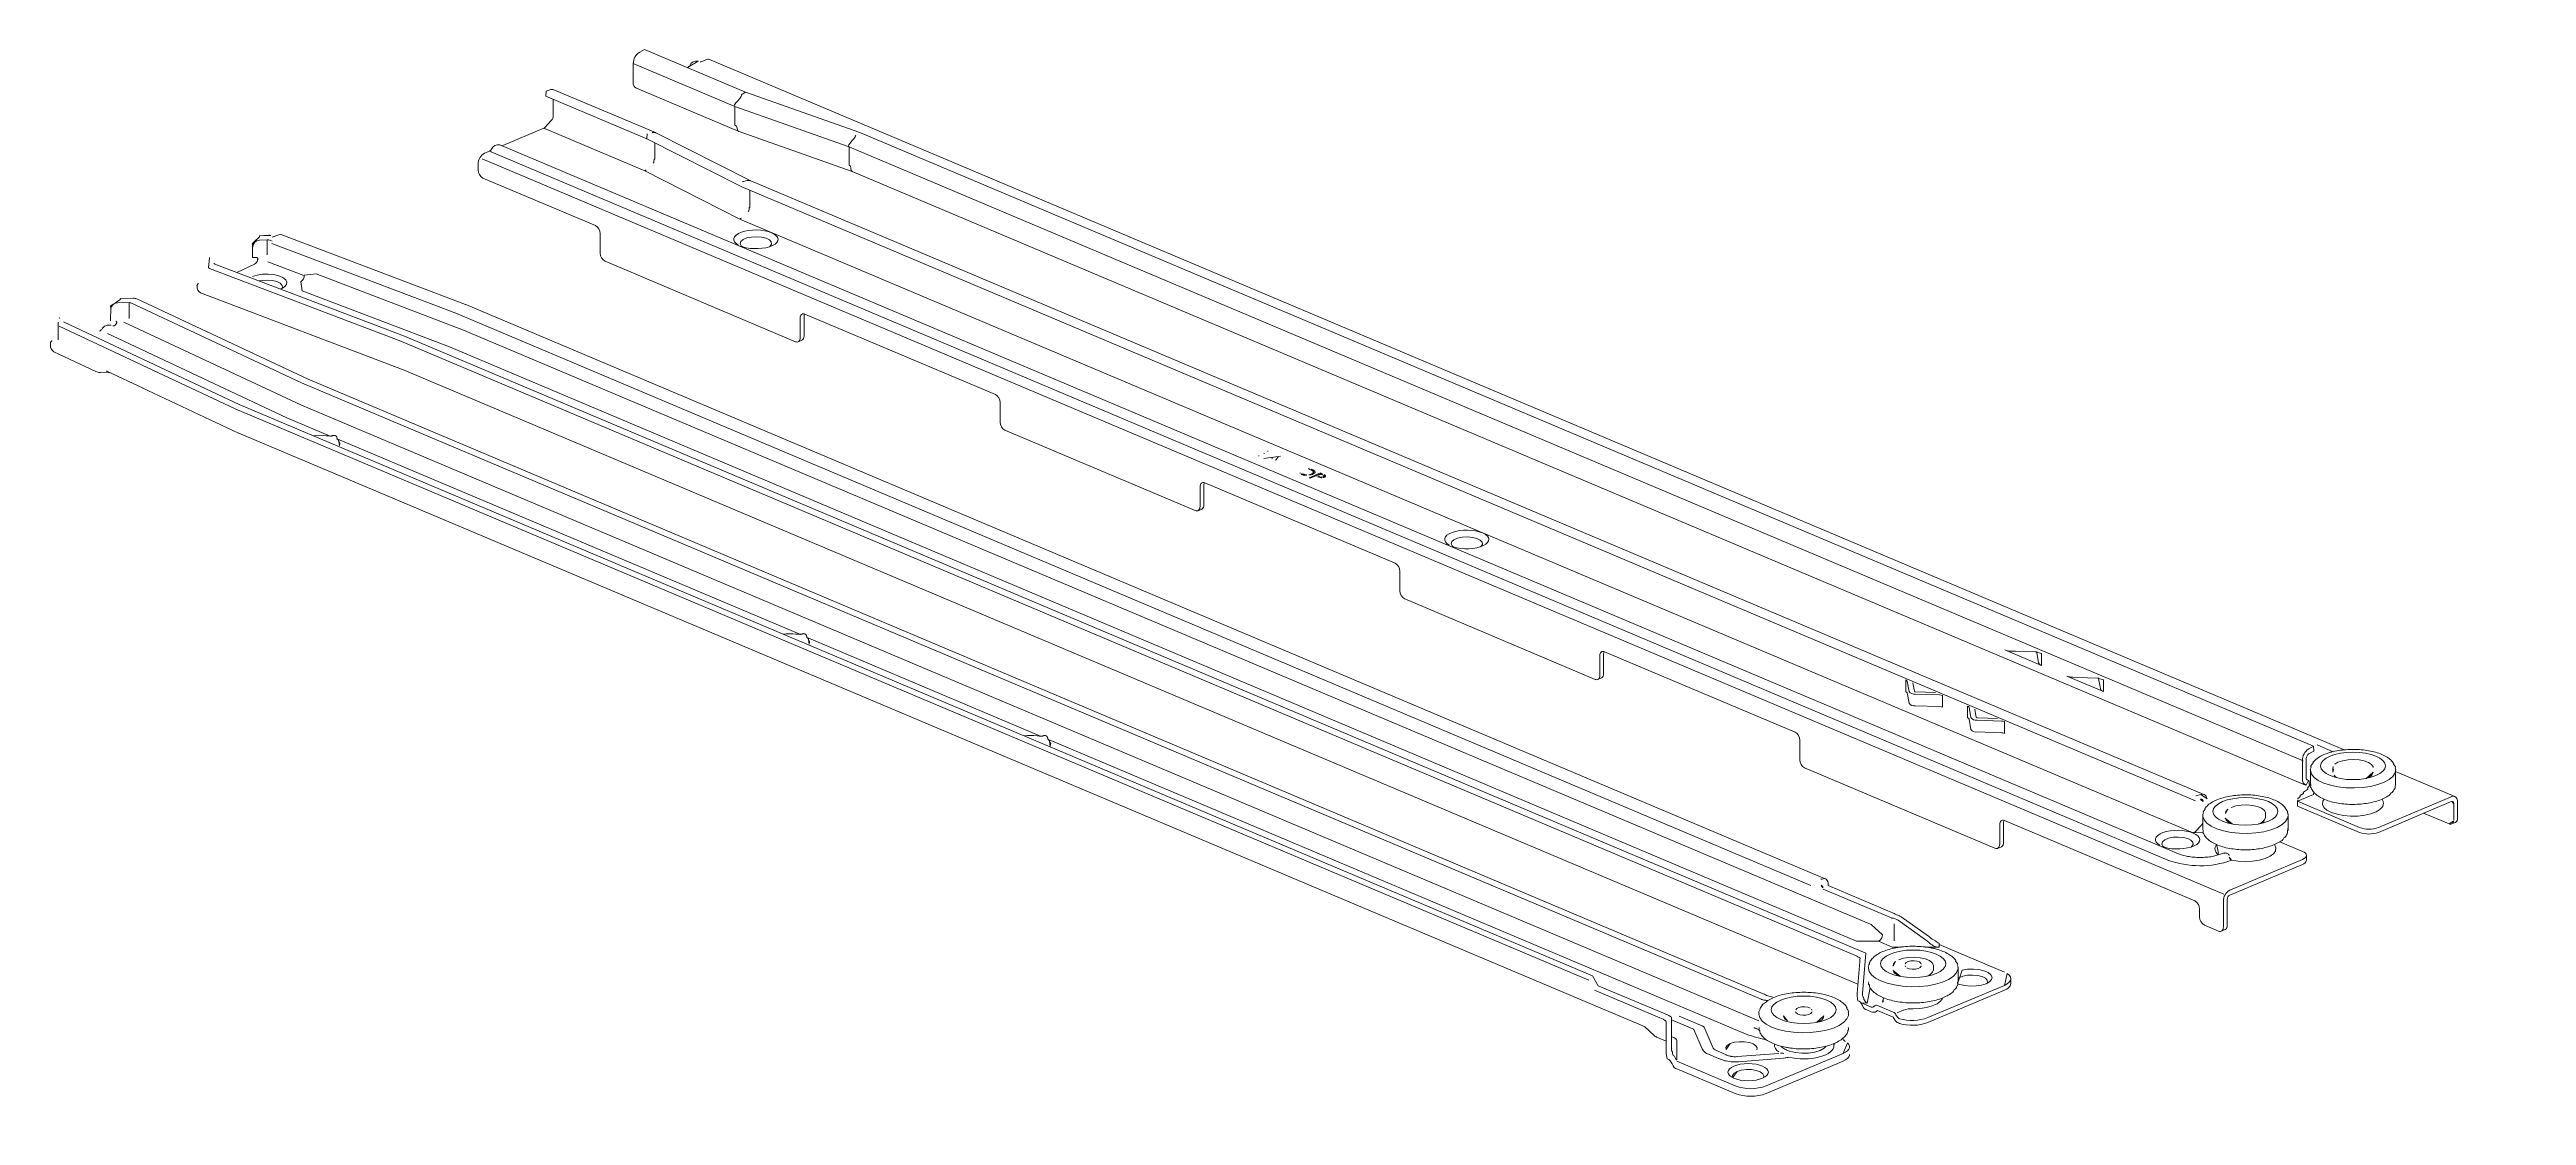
# Model space of a CAD drawing. Header units: metres. Extents: x -27.1 to 47.9, y -10.7 to 6.6.
# Drawn here: x 16.103 to 19.181, y 4.771 to 6.097 of the extents above; entities that cross this region are included whole.
import ezdxf

# ---------------------------------------------------------------- set-up
doc = ezdxf.new("R2010")
doc.units = ezdxf.units.M
doc.header["$MEASUREMENT"] = 0
doc.layers.add('PDF_Working_Num_Penna__7_Num_Penna__7_Num_Penna__7_Num_Penna__7_Num_Penna__7_Num_Penna__7', color=7, linetype='Continuous', lineweight=18)
doc.styles.add('GENERATED_STYLE_1', font='Arial')

msp = doc.modelspace()

# ---------------------------------------------------------------- linework, layer by layer
at = {"layer": 'PDF_Working_Num_Penna__7_Num_Penna__7_Num_Penna__7_Num_Penna__7_Num_Penna__7_Num_Penna__7', "color": 7, "linetype": 'Continuous', "lineweight": 18, "flags": 128}
for points in [[(16.8284, 6.0792, -0.256422), (16.8364, 6.0936), (16.8422, 6.0968)], [(16.9548, 6.0258), (16.8284, 6.0792), (16.8284, 6.0561, 0.305809), (16.8323, 6.0485), (16.9586, 5.9952)], [(18.9542, 5.2259), (16.9231, 6.0843, 0.204279), (16.9187, 6.0841), (16.9127, 6.0815, -0.105156), (16.9114, 6.0813)], [(16.7171, 5.9989, 0.10334), (16.7189, 6.0002), (16.7269, 6.0087, 0.18427), (16.7291, 6.0141), (16.7291, 6.0349)], [(16.8561, 5.9935), (16.7299, 6.0468, 0.180513), (16.7259, 6.0469), (16.72, 6.0451), (16.7196, 6.0389)], [(18.8061, 5.0977, 0.024118), (18.8054, 5.0976, 0.016941), (18.8042, 5.0974), (18.8019, 5.0966, -0.011179), (18.7993, 5.0956, -0.028087), (18.7935, 5.094, -0.023401), (18.7867, 5.0928, -0.021638), (18.7791, 5.0922, -0.020486), (18.7712, 5.0922, -0.021924), (18.7635, 5.0928, -0.023934), (18.7565, 5.0941, -0.029666), (18.7505, 5.0958, -0.007472), (18.7484, 5.0966), (16.6627, 5.9781, 0.361679), (16.6522, 5.9727, -0.146899), (16.6496, 5.9703)], [(16.9609, 5.8859), (16.8427, 5.9458), (16.7171, 5.9989), (16.6663, 5.9774, -0.107798), (16.665, 5.9771)], [(18.8676, 5.108), (18.8694, 5.1042), (18.8691, 5.1004), (18.8667, 5.0968), (18.8623, 5.0935), (18.8562, 5.0907), (18.8488, 5.0886), (18.8405, 5.0873), (18.8316, 5.0869), (18.8227, 5.0873), (18.8143, 5.0886, -0.177054), (18.7353, 5.0889), (16.6496, 5.9703), (16.6435, 5.9678, 0.276822), (16.6356, 5.9543), (16.6356, 5.947, 0.276458), (16.6416, 5.9369), (16.7815, 5.8778, -0.27658), (16.7874, 5.8677), (16.7874, 5.8434, 0.276854), (16.7934, 5.8334), (17.0299, 5.7334), (17.0311, 5.7331), (17.0322, 5.733), (17.0332, 5.7333), (17.0341, 5.7338), (17.0348, 5.7347), (17.0354, 5.7358), (17.0357, 5.737), (17.0358, 5.7385), (17.0358, 5.7627), (17.0359, 5.7642), (17.0363, 5.7654), (17.0368, 5.7665), (17.0376, 5.7674), (17.0385, 5.7679), (17.0395, 5.7682), (17.0406, 5.7682), (17.0417, 5.7678), (17.2783, 5.6678, -0.276976), (17.2842, 5.6578), (17.2842, 5.6335, 0.276336), (17.2901, 5.6234), (17.5267, 5.5234), (17.5279, 5.5231), (17.529, 5.5231), (17.53, 5.5233), (17.5309, 5.5239), (17.5316, 5.5247), (17.5322, 5.5258), (17.5325, 5.5271), (17.5326, 5.5285), (17.5326, 5.5528), (17.5327, 5.5542), (17.5331, 5.5555), (17.5336, 5.5566), (17.5343, 5.5574), (17.5352, 5.558), (17.5363, 5.5582), (17.5374, 5.5582), (17.5385, 5.5579), (17.7751, 5.4579, -0.276524), (17.781, 5.4478), (17.781, 5.4236, 0.276595), (17.7869, 5.4135), (18.0235, 5.3135), (18.0246, 5.3132), (18.0257, 5.3131), (18.0268, 5.3134), (18.0277, 5.3139), (18.0284, 5.3148), (18.0289, 5.3159), (18.0293, 5.3171), (18.0294, 5.3186), (18.0294, 5.3428), (18.0295, 5.3443), (18.0299, 5.3455), (18.0304, 5.3466), (18.0311, 5.3475), (18.032, 5.348), (18.033, 5.3483), (18.0342, 5.3483), (18.0353, 5.3479), (18.2719, 5.2479, -0.276595), (18.2778, 5.2379), (18.2778, 5.2136, 0.276451), (18.2837, 5.2035), (18.5203, 5.1035), (18.5214, 5.1032), (18.5225, 5.1032), (18.5236, 5.1034), (18.5245, 5.104), (18.5252, 5.1048), (18.5257, 5.1059), (18.5261, 5.1072), (18.5262, 5.1086), (18.5262, 5.1329), (18.5263, 5.1343), (18.5266, 5.1356), (18.5272, 5.1367), (18.5279, 5.1375), (18.5288, 5.1381), (18.5298, 5.1383), (18.5309, 5.1383), (18.5321, 5.138), (18.7687, 5.038, -0.276854), (18.7746, 5.0279), (18.7746, 5.0181, 0.276789), (18.7805, 5.008), (18.7982, 5.0005), (18.7994, 5.0001), (18.8005, 5.0001), (18.8015, 5.0004), (18.8024, 5.0009), (18.8032, 5.0018), (18.8037, 5.0028), (18.804, 5.0041), (18.8041, 5.0056), (18.8041, 5.0379, -0.276665), (18.812, 5.0513), (18.9025, 5.0896), (18.9046, 5.0906), (18.9061, 5.0919), (18.9071, 5.0932), (18.9074, 5.0946), (18.9071, 5.096), (18.9061, 5.0973), (18.9046, 5.0985), (18.9025, 5.0996)], [(16.3607, 5.838), (16.3555, 5.8381), (16.3555, 5.8459, 0.013265), (16.3555, 5.8466), (16.3555, 5.8543)], [(16.3797, 5.8585), (16.3758, 5.8599, 0.101133), (16.3735, 5.8602), (16.364, 5.8596, 0.387576), (16.3557, 5.8515)], [(16.6201, 5.7796), (16.3917, 5.8665, 0.170806), (16.3882, 5.8665), (16.3799, 5.8636)], [(16.3018, 5.8372), (16.3008, 5.8255), (16.3009, 5.8252), (16.301, 5.825), (16.3012, 5.8249), (16.3013, 5.8247), (16.3015, 5.8246), (16.3018, 5.8245), (16.5396, 5.7341), (18.347, 4.9702, -0.062185), (18.3528, 4.9668, 0.00813), (18.3524, 4.9629), (18.3493, 4.923, 0.044502), (18.3493, 4.9186, 0.000949), (18.3495, 4.9175, 0.005666), (18.35, 4.9137)], [(16.3616, 5.8345, -0.185501), (16.3578, 5.8299), (16.3359, 5.8196)], [(18.4039, 4.9807), (18.3925, 4.9807), (18.3757, 4.9878), (18.3485, 4.988), (16.5999, 5.727), (16.4172, 5.7965), (16.4152, 5.808, 0.264575), (16.4197, 5.8162), (16.4343, 5.8176), (16.6175, 5.7479), (18.3665, 5.0087), (18.3804, 4.9959, -0.275972), (18.3757, 4.9878)], [(18.244, 4.9184, 0.05338), (18.238, 4.9198, 0.030576), (18.2325, 4.9225), (16.4243, 5.6867), (16.2114, 5.7866, 0.110184), (16.207, 5.7874), (16.1909, 5.787)], [(16.2865, 5.803), (16.2865, 5.8025, 0.315945), (16.2907, 5.7942), (16.5438, 5.6979)], [(18.1165, 4.8947, 0.020825), (18.1134, 4.8962), (18.0275, 4.9325), (18.0203, 4.9448), (16.3388, 5.6554), (16.1214, 5.7575)], [(16.179, 5.7595), (16.179, 5.7665, 0.044979), (16.1791, 5.7682), (16.1791, 5.7767)], [(16.1795, 5.7739, -0.4045), (16.1878, 5.7817), (16.2021, 5.782, -0.111406), (16.2043, 5.7816), (16.416, 5.6822), (18.2298, 4.9157, 0.0104), (18.2309, 4.9153, 0.025107), (18.233, 4.9148, 0.014943), (18.2352, 4.9145), (18.237, 4.9142), (18.2379, 4.914)], [(17.0332, 5.7333), (17.0379, 5.7353, 0.307268), (17.0406, 5.7405), (17.0406, 5.7647, -0.119092), (17.0413, 5.768)], [(16.1043, 5.732), (16.1043, 5.7292, 0.294213), (16.1086, 5.7209), (16.1607, 5.6965, 0.103816), (16.1659, 5.6952), (16.1782, 5.6949), (16.1659, 5.6953)], [(16.5442, 5.7403), (18.3597, 4.9729), (18.3559, 4.9228, 0.094842), (18.3564, 4.9183)], [(17.53, 5.5233), (17.5347, 5.5253, 0.308581), (17.5373, 5.5305), (17.5373, 5.5548, -0.118378), (17.538, 5.558)], [(18.0267, 5.3134), (18.0315, 5.3154, 0.307602), (18.0341, 5.3206), (18.0341, 5.3448, -0.118336), (18.0348, 5.3481)], [(18.5782, 5.3309, -0.238579), (18.5746, 5.3341), (18.5741, 5.3366), (18.5722, 5.347), (18.5722, 5.348)], [(18.4183, 5.3091), (18.4202, 5.2987, 0.285802), (18.4218, 5.2981), (18.4464, 5.2972)], [(18.655, 5.2984, -0.238808), (18.6515, 5.3016), (18.651, 5.3041), (18.6491, 5.3145), (18.6491, 5.3156)], [(18.4952, 5.2766), (18.4971, 5.2662, 0.285401), (18.4987, 5.2656), (18.5233, 5.2647)], [(17.3444, 5.2388), (18.2111, 4.8725, 0.040514), (18.2245, 4.8682), (18.2343, 4.8658)], [(19.0158, 5.2088, 0.060673), (19.0125, 5.2129, 0.052932), (19.0076, 5.2167, 0.040249), (19.0011, 5.2201, 0.03043), (18.9933, 5.2228, 0.024855), (18.9847, 5.2248, 0.021928), (18.9755, 5.226, 0.020494), (18.966, 5.2264, 0.020836), (18.9565, 5.2261, 0.021981), (18.9472, 5.225, 0.025506), (18.9385, 5.2232, 0.005124), (18.936, 5.2225, 0.010254), (18.9319, 5.2211, 0.039083), (18.9249, 5.2179, 0.050325), (18.9191, 5.214, 0.059773), (18.9152, 5.2098)], [(19.0877, 5.1337), (19.0925, 5.1357, 0.307691), (19.0951, 5.1409), (19.0951, 5.1609), (19.095, 5.1628), (19.0945, 5.1645), (19.0938, 5.1659), (19.0928, 5.167), (19.0916, 5.1678), (19.0903, 5.1681), (19.0888, 5.1681), (19.0872, 5.1676), (18.9967, 5.1294, -0.179257), (18.9731, 5.1294), (18.8962, 5.1619), (18.9161, 5.1703), (18.9165, 5.1733)], [(18.9132, 5.1786, 0.063413), (18.9156, 5.1742, 0.059472), (18.9195, 5.1702, 0.046108), (18.925, 5.1665, 0.036141), (18.9321, 5.1633, 0.027684), (18.9402, 5.1609, 0.024145), (18.949, 5.1592, 0.021406), (18.9584, 5.1582, 0.02069), (18.9679, 5.1581, 0.021261), (18.9774, 5.1587, 0.022656), (18.9864, 5.1601, 0.026643), (18.9948, 5.1622, 0.031609), (19.0023, 5.165, 0.042994), (19.0087, 5.1686)], [(18.8819, 5.1527, 0.058931), (18.8784, 5.1568, 0.050389), (18.8733, 5.1606, 0.03888), (18.8666, 5.1639, 0.029949), (18.8587, 5.1666, 0.024283), (18.85, 5.1684, 0.021159), (18.8408, 5.1696, 0.019875), (18.8313, 5.1699, 0.020415), (18.8217, 5.1695, 0.021423), (18.8126, 5.1684, 0.024655), (18.804, 5.1664, 0.032236), (18.7962, 5.1638, 0.003962), (18.794, 5.1628, 0.010982), (18.7906, 5.1611, 0.056636), (18.7849, 5.157, 0.060639), (18.7812, 5.1528)], [(18.8479, 5.1338, 0.274837), (18.8566, 5.1418), (18.8565, 5.1469), (18.8566, 5.1476), (18.8551, 5.1506), (18.8516, 5.1532), (18.8466, 5.1554), (18.8403, 5.1568), (18.8333, 5.1575), (18.8262, 5.1572), (18.8195, 5.1562), (18.8138, 5.1544)], [(19.0872, 5.1616), (18.9967, 5.1233, -0.179257), (18.9731, 5.1233), (18.8962, 5.1558), (18.8962, 5.1619), (18.8965, 5.1637)], [(18.5235, 5.1034), (18.5283, 5.1054, 0.307951), (18.5309, 5.1106), (18.5309, 5.1349, -0.119416), (18.5316, 5.1381)], [(18.7797, 5.1216, 0.064997), (18.7823, 5.1173, 0.059116), (18.7864, 5.1133, 0.046214), (18.7921, 5.1097, 0.036716), (18.7992, 5.1066, 0.028887), (18.8074, 5.1042, 0.023289), (18.8164, 5.1026, 0.020323), (18.8258, 5.1017, 0.020188), (18.8353, 5.1016, 0.021336), (18.8447, 5.1023, 0.023063), (18.8537, 5.1038, 0.027195), (18.862, 5.106, 0.034269), (18.8694, 5.1089, 0.044753), (18.8757, 5.1125)], [(18.8015, 5.0003), (18.8062, 5.0023, 0.308368), (18.8089, 5.0076), (18.8089, 5.0399, -0.276978), (18.812, 5.0453), (18.9025, 5.0835, 0.286962), (18.9074, 5.0885), (18.9074, 5.0946)], [(18.3041, 5.0649), (18.3055, 5.0651), (18.3086, 5.0659), (18.3098, 5.0654), (18.3109, 5.0646), (18.3118, 5.0635), (18.3125, 5.0621), (18.3129, 5.0605), (18.313, 5.057), (18.395, 5.0224, -0.039312), (18.398, 5.0209, -0.106164), (18.4036, 5.0184), (18.4376, 4.9941, -0.015995), (18.4423, 4.9906), (18.4463, 4.9882, 0.059793), (18.4509, 4.9855), (18.4509, 4.9807)], [(18.4389, 4.9858, 0.031985), (18.4342, 4.9896), (18.4002, 5.0139, 0.151322), (18.3919, 5.0166)], [(18.4716, 4.9639, 0.057371), (18.4679, 4.9681, 0.04895), (18.4625, 4.9719, 0.037221), (18.4557, 4.9753, 0.031085), (18.4476, 4.978, 0.004311), (18.4452, 4.9787, 0.006923), (18.4405, 4.9797, 0.022951), (18.4311, 4.9811, 0.019623), (18.4214, 4.9816, 0.020618), (18.4116, 4.9815, 0.021876), (18.402, 4.9805, 0.024025), (18.393, 4.9788, 0.027066), (18.3847, 4.9764, 0.03427), (18.3773, 4.9733, 0.04588), (18.3712, 4.9694, 0.060128), (18.3669, 4.9652, 0.063329), (18.3642, 4.9607)], [(18.4357, 4.9446), (18.4351, 4.9443, 0.275115), (18.4438, 4.9524), (18.4438, 4.9582), (18.4423, 4.9611), (18.4388, 4.9638), (18.4338, 4.9659), (18.4275, 4.9674), (18.4205, 4.968), (18.4134, 4.9678), (18.4067, 4.9667), (18.401, 4.9649)], [(18.113, 4.8415), (18.112, 4.8478, -0.022795), (18.1118, 4.8507), (18.1118, 4.8819), (18.1118, 4.8828), (18.1118, 4.8837), (18.1118, 4.8845), (18.1118, 4.8854), (18.1118, 4.8862), (18.1118, 4.887), (18.1118, 4.8877), (18.1118, 4.8884, 0.050468), (18.1039, 4.8928), (18.0228, 4.9271)], [(18.3367, 4.9048, 0.059277), (18.3336, 4.9091, 0.054823), (18.329, 4.9131, 0.041743), (18.3228, 4.9167, 0.033298), (18.3152, 4.9197, 0.026224), (18.3066, 4.922, 0.022002), (18.2974, 4.9236, 0.020892), (18.2877, 4.9243, 0.019196), (18.2779, 4.9243, 0.020507), (18.2682, 4.9236, 0.023034), (18.259, 4.9221, 0.026233), (18.2505, 4.9198, 0.032155), (18.2429, 4.9168, 0.042148), (18.2365, 4.9131)], [(18.3654, 4.9299), (18.3615, 4.911), (18.3545, 4.9113), (18.361, 4.9085), (18.3666, 4.9061, 0.29214), (18.3694, 4.9064), (18.3708, 4.9076, -0.296028), (18.3742, 4.908), (18.3939, 4.8997, -0.156838), (18.3973, 4.8965), (18.398, 4.8952, 0.001875), (18.3987, 4.8941)], [(18.4745, 4.9374, 0.012087), (18.4745, 4.938), (18.4745, 4.9547), (18.4743, 4.9527), (18.4723, 4.9483), (18.4683, 4.9441), (18.4626, 4.9403), (18.4553, 4.9371), (18.4466, 4.9345), (18.437, 4.9326), (18.4267, 4.9316), (18.4161, 4.9314), (18.4056, 4.932), (18.3956, 4.9335), (18.3864, 4.9357), (18.3784, 4.9386), (18.3718, 4.9421), (18.367, 4.9461), (18.364, 4.9504), (18.363, 4.9545)], [(18.3657, 4.9293, 0.058425), (18.3692, 4.9252, 0.050114), (18.3744, 4.9213, 0.037839), (18.3811, 4.9178, 0.029592), (18.3891, 4.915, 0.024419), (18.3979, 4.913, 0.021542), (18.4073, 4.9117, 0.019552), (18.4171, 4.9112, 0.020217), (18.4268, 4.9114, 0.020191), (18.4364, 4.9125, 0.022961), (18.4454, 4.9142, 0.027317), (18.4536, 4.9167, 0.034877), (18.4608, 4.9199, 0.046592), (18.4668, 4.9239)], [(18.4018, 4.8855, 0.157718), (18.4371, 4.8868), (18.5321, 4.927, 0.287219), (18.5402, 4.9352), (18.5402, 4.9413)], [(18.4018, 4.8916, 0.157845), (18.4371, 4.8929), (18.5321, 4.933)], [(18.1586, 4.8815), (18.1582, 4.8817, 0.042012), (18.1573, 4.8821), (18.1278, 4.8946)], [(18.361, 4.9025), (18.3666, 4.9001, 0.294591), (18.3728, 4.9007), (18.3742, 4.9019), (18.3939, 4.8936), (18.3953, 4.8912, 0.067467), (18.398, 4.8877)], [(18.4552, 4.9167), (18.4528, 4.9132), (18.4485, 4.91), (18.4425, 4.9074), (18.4351, 4.9054), (18.4269, 4.9043), (18.4182, 4.904, 0.102164), (18.4069, 4.9022), (18.3987, 4.8987)], [(18.0852, 4.8816), (18.097, 4.8707, 0.087793), (18.1009, 4.8682), (18.1118, 4.8636)], [(18.1185, 4.8918), (18.1185, 4.8853), (18.1185, 4.8541, 0.046142), (18.1188, 4.8512)], [(18.1185, 4.89), (18.1451, 4.8788, 0.019697), (18.1461, 4.878), (18.1565, 4.8539, 0.184338), (18.1644, 4.8474), (18.177, 4.8421)], [(18.1187, 4.8691), (18.1213, 4.868, -0.288333), (18.1252, 4.864), (18.1252, 4.8403)], [(18.1592, 4.8809), (18.1703, 4.8549, 0.140319), (18.1725, 4.8527), (18.1865, 4.8466)], [(18.2293, 4.8727, 0.060312), (18.2326, 4.8685, 0.051993), (18.2375, 4.8645, 0.040703), (18.2441, 4.861, 0.032128), (18.2519, 4.8581, 0.025074), (18.2601, 4.8561, 0.000704), (18.2613, 4.8559, 0.005241), (18.2662, 4.8551, 0.021895), (18.2758, 4.8541, 0.019682), (18.2856, 4.854, 0.019725), (18.2953, 4.8546, 0.021524), (18.3046, 4.856, 0.02462), (18.3133, 4.8581, 0.030623), (18.3211, 4.8609, 0.039362), (18.3277, 4.8644, 0.058812), (18.3331, 4.8688, 0.062907), (18.3365, 4.8732)], [(18.1252, 4.8386), (18.1976, 4.808, 0.179582), (18.2362, 4.808), (18.3316, 4.8483)], [(18.1252, 4.8291), (18.1976, 4.7985, 0.17935), (18.2362, 4.7985), (18.3316, 4.8388), (18.3347, 4.8404), (18.3371, 4.8422), (18.3387, 4.8441), (18.3395, 4.8461), (18.3396, 4.847)], [(18.1862, 4.839, 0.035206), (18.1947, 4.838, 0.034416), (18.202, 4.8381), (18.2574, 4.8423), (18.2595, 4.8431, 0.103993), (18.264, 4.8438)]]:
    msp.add_lwpolyline(points, format="xyb", dxfattribs=at)
for points in [[(16.8422, 6.0968), (16.968, 6.0436), (16.9624, 6.0404)], [(16.7196, 6.0389), (16.8454, 5.9858), (16.8458, 5.992)], [(16.968, 6.0436), (17.1098, 5.9937), (18.9161, 5.2303)], [(16.9548, 6.0027), (16.9548, 6.0258)], [(16.9548, 6.0258), (17.0966, 5.9759)], [(16.8454, 5.9858), (16.9635, 5.9258), (18.7697, 5.1625)], [(16.8553, 5.9608), (16.8553, 5.9807)], [(16.9744, 5.9335), (16.8565, 5.9933)], [(16.9588, 5.9951), (17.1005, 5.9452)], [(17.0966, 5.9528), (17.0966, 5.9759)], [(17.0974, 5.9754), (18.9031, 5.2123)], [(18.8046, 5.0464), (16.6407, 5.9609)], [(17.1003, 5.9452), (18.9062, 5.182)], [(16.9734, 5.9009), (16.9734, 5.9217)], [(18.78, 5.1704), (16.9743, 5.9336)], [(16.9609, 5.8859), (18.7664, 5.1228), (18.7794, 5.1231)], [(16.3735, 5.8414), (16.3735, 5.8602)], [(16.3795, 5.8557), (16.6079, 5.7688), (18.2916, 5.0572)], [(16.9978, 5.8516), (16.9984, 5.8521), (17.0002, 5.8547), (16.9999, 5.8574), (16.9976, 5.8599), (16.9934, 5.862), (16.9879, 5.8634), (16.9816, 5.8639), (16.9753, 5.8636), (16.9695, 5.8624), (16.9649, 5.8605), (16.9621, 5.858), (16.9613, 5.8553), (16.9626, 5.8527), (16.9643, 5.8513)], [(16.5442, 5.7403), (16.3086, 5.83), (16.3084, 5.8301), (16.3082, 5.8302), (16.308, 5.8303), (16.3079, 5.8304), (16.3077, 5.8307), (16.3077, 5.8309)], [(16.39, 5.799), (16.3908, 5.7993), (16.3951, 5.8017), (16.3976, 5.8046), (16.3981, 5.8076), (16.3966, 5.8105), (16.3931, 5.8132), (16.3881, 5.8153), (16.3818, 5.8168), (16.3749, 5.8174), (16.3677, 5.8172), (16.361, 5.8161), (16.3553, 5.8143)], [(16.3744, 5.8327), (16.4192, 5.8156)], [(16.3921, 5.7999), (16.3924, 5.8008), (16.3922, 5.8035), (16.3898, 5.806), (16.3857, 5.8081), (16.3801, 5.8095), (16.3739, 5.81), (16.3675, 5.8097), (16.3637, 5.809)], [(16.1137, 5.7577), (16.1137, 5.7358)], [(16.1956, 5.7579), (16.416, 5.6544)], [(16.2021, 5.7624), (16.2021, 5.782)], [(18.3095, 5.0656), (16.6203, 5.7795)], [(16.3339, 5.6501), (16.1152, 5.7528)], [(16.175, 5.7438), (16.398, 5.6388)], [(16.1752, 5.6963), (16.2194, 5.6757)], [(16.5437, 5.6979), (18.3501, 4.9345)], [(16.2184, 5.676), (16.3381, 5.6198)], [(18.0156, 4.9394), (16.3339, 5.6501)], [(16.398, 5.6388), (16.4517, 5.6161)], [(16.416, 5.6544), (18.227, 4.8891)], [(16.3383, 5.6197), (18.0856, 4.8813)], [(16.4614, 5.6122), (17.0354, 5.3696)], [(17.6121, 5.5881), (17.6325, 5.5912)], [(17.881, 5.4783), (17.8815, 5.4788), (17.8834, 5.4814), (17.8831, 5.4841), (17.8808, 5.4867), (17.8766, 5.4887), (17.8711, 5.4901), (17.8648, 5.4907), (17.8584, 5.4903), (17.8527, 5.4891), (17.8481, 5.4872), (17.8453, 5.4848), (17.8445, 5.4821), (17.8458, 5.4794), (17.8474, 5.4781)], [(17.0446, 5.3656), (17.3346, 5.243)], [(18.9407, 5.2236), (18.9206, 5.2321)], [(19.0182, 5.2006), (19.0175, 5.1972), (19.0148, 5.1929), (19.0102, 5.189), (19.0038, 5.1855), (18.996, 5.1826), (18.987, 5.1804), (18.9772, 5.179), (18.9669, 5.1785), (18.9566, 5.1787), (18.9465, 5.1799), (18.9372, 5.1818), (18.929, 5.1845), (18.9221, 5.1878), (18.9169, 5.1916), (18.9136, 5.1958), (18.9123, 5.2001), (18.9122, 5.2012)], [(18.9426, 5.2079), (18.9465, 5.2104), (18.952, 5.2124), (18.9586, 5.2136), (18.9656, 5.214), (18.9727, 5.2135), (18.9791, 5.2122), (18.9845, 5.2102), (18.9882, 5.2076), (18.9901, 5.2047), (18.9901, 5.204)], [(18.9122, 5.2008), (18.9122, 5.1836)], [(19.0182, 5.1836), (19.0182, 5.2008)], [(19.0916, 5.1678), (19.0182, 5.1988)], [(18.8845, 5.1443), (18.884, 5.1411), (18.8814, 5.1368), (18.877, 5.1329), (18.8708, 5.1293), (18.8632, 5.1264), (18.8543, 5.1241), (18.8445, 5.1226), (18.8342, 5.122), (18.8239, 5.1222), (18.8138, 5.1233), (18.8044, 5.1251), (18.796, 5.1277), (18.789, 5.131), (18.7837, 5.1348), (18.7802, 5.1389), (18.7786, 5.1432), (18.7786, 5.1447)], [(18.7786, 5.1443), (18.7786, 5.1272)], [(18.8845, 5.1272), (18.8845, 5.1443)], [(19.0013, 5.1644), (19.0022, 5.1631), (19.0032, 5.1594), (19.0021, 5.1556), (18.999, 5.1521), (18.9941, 5.149), (18.9875, 5.1464), (18.9797, 5.1446), (18.9711, 5.1435), (18.9622, 5.1434), (18.9535, 5.1441), (18.9454, 5.1457), (18.9384, 5.148), (18.9328, 5.151), (18.9291, 5.1544), (18.9273, 5.1581), (18.9277, 5.1619), (18.9292, 5.1645)], [(19.053, 5.1471), (19.0845, 5.1338)], [(19.0904, 5.1389), (19.0904, 5.1589)], [(18.7641, 5.1051), (18.7647, 5.1056), (18.7665, 5.1082), (18.7663, 5.1109), (18.7639, 5.1134), (18.7598, 5.1155), (18.7543, 5.1169), (18.748, 5.1174), (18.7416, 5.1171), (18.7358, 5.1159), (18.7313, 5.114), (18.7285, 5.1115), (18.7277, 5.1088), (18.729, 5.1062), (18.7306, 5.1048)], [(18.9025, 5.0996), (18.8741, 5.1116)], [(18.3916, 5.0168), (18.3068, 5.0525)], [(18.3952, 4.9882), (18.3952, 5.0094)], [(18.4288, 4.9594), (18.4284, 4.9606), (18.4266, 4.9621), (18.4236, 4.9632), (18.4199, 4.9637), (18.416, 4.9635), (18.4125, 4.9628), (18.41, 4.9615), (18.4088, 4.9599)], [(18.4109, 4.9548), (18.4139, 4.9537), (18.4176, 4.9532), (18.4215, 4.9533), (18.425, 4.9541), (18.4275, 4.9554), (18.4287, 4.9569), (18.4288, 4.9574)], [(18.4509, 4.9807), (18.4335, 4.9807)], [(18.5321, 4.9495), (18.4509, 4.9838)], [(18.5107, 4.9357), (18.5111, 4.9365), (18.5108, 4.9393), (18.5085, 4.9418), (18.5043, 4.9439), (18.4988, 4.9452), (18.4925, 4.9458), (18.4861, 4.9455), (18.4803, 4.9443), (18.4758, 4.9424), (18.4745, 4.9415)], [(18.2601, 4.8761), (18.2509, 4.8783), (18.2428, 4.8812), (18.2361, 4.8847), (18.2312, 4.8887), (18.2281, 4.8929), (18.227, 4.8974), (18.227, 4.8976)], [(18.3385, 4.8977), (18.3383, 4.8957), (18.3364, 4.8913), (18.3326, 4.8871), (18.3269, 4.8833), (18.3197, 4.88), (18.3111, 4.8774), (18.3015, 4.8755), (18.2912, 4.8744), (18.2807, 4.8741), (18.2702, 4.8747), (18.2601, 4.8761)], [(18.2727, 4.9002), (18.273, 4.8991), (18.2748, 4.8976), (18.2778, 4.8965), (18.2815, 4.896), (18.2854, 4.8961), (18.2889, 4.8968), (18.2914, 4.8981), (18.2927, 4.8997), (18.2928, 4.9002)], [(18.2906, 4.9048), (18.2877, 4.9059), (18.284, 4.9064), (18.2801, 4.9063), (18.2766, 4.9056), (18.274, 4.9043), (18.2728, 4.9027)], [(18.2243, 4.853), (18.2247, 4.8552), (18.2234, 4.8578), (18.2201, 4.8602), (18.2152, 4.8619), (18.2092, 4.8629), (18.2028, 4.863), (18.1967, 4.8622), (18.1914, 4.8607)], [(18.2517, 4.8483), (18.1999, 4.8444)], [(18.2651, 4.8511), (18.2724, 4.8494), (18.2805, 4.8487), (18.2887, 4.8489), (18.2965, 4.8501), (18.3032, 4.8522), (18.3083, 4.8549), (18.3106, 4.8573)], [(18.2327, 4.8182), (18.2332, 4.8204), (18.2319, 4.8231), (18.2286, 4.8254), (18.2237, 4.8272), (18.2177, 4.8282), (18.2113, 4.8283), (18.2052, 4.8275), (18.1999, 4.8259)]]:
    msp.add_lwpolyline(points, dxfattribs=at)
for points in [[(16.9091, 6.0822, 0.361679), (16.8986, 6.0769, -0.147842), (16.896, 6.0745)], [(16.3638, 5.8649), (16.3756, 5.8657, -0.103077), (16.3779, 5.8655)], [(16.1848, 5.754, -0.067247), (16.1835, 5.7533)], [(17.668, 5.5761), (17.668, 5.5751), (17.6708, 5.5739, 0.016356), (17.6688, 5.5746)], [(17.6612, 5.5676, 0.051641), (17.6644, 5.5671, 0.058299)], [(17.6628, 5.5672), (17.6628, 5.5682, 0.026911), (17.6652, 5.5679, 0.048704)], [(17.6774, 5.5671), (17.6822, 5.5691), (17.6696, 5.5638), (17.6684, 5.5643), (17.6822, 5.5702), (17.6849, 5.569, -0.014211)], [(17.6821, 5.5644, 0.040269), (17.6839, 5.5643, 0.043625)], [(17.6822, 5.5702), (17.6822, 5.5691), (17.6849, 5.568, -0.014211)], [(18.5782, 5.3455), (18.5782, 5.3309), (18.5326, 5.3501, 0.090166), (18.5403, 5.3486), (18.546, 5.3484), (18.5707, 5.3476)], [(18.4551, 5.2789, 0.087216), (18.4516, 5.2796), (18.4212, 5.2806, -0.281886), (18.4136, 5.2838), (18.4112, 5.2967, 0.237393), (18.4096, 5.2982), (18.4096, 5.3128, -0.240852), (18.4112, 5.3113), (18.4136, 5.2985, 0.281807), (18.4212, 5.2952), (18.4516, 5.2942, -0.089654), (18.4551, 5.2935)], [(18.655, 5.313), (18.655, 5.2984), (18.6095, 5.3177, 0.089539), (18.6172, 5.3161), (18.6229, 5.316), (18.6476, 5.3151)], [(18.532, 5.2464, 0.088304), (18.5285, 5.2471), (18.4981, 5.2481, -0.28246), (18.4904, 5.2513), (18.4881, 5.2642, 0.238294), (18.4864, 5.2657), (18.4864, 5.2803, -0.241304), (18.4881, 5.2788), (18.4904, 5.266, 0.282381), (18.4981, 5.2627), (18.5285, 5.2617, -0.090794), (18.532, 5.261)], [(17.3434, 5.2405, 0.025504), (17.3435, 5.24, 0.038098)], [(18.9098, 5.1879), (18.9092, 5.1881, -0.353645), (18.9071, 5.1917), (18.9071, 5.2147, -0.256523), (18.9107, 5.2213), (18.9165, 5.2244), (18.9161, 5.2303), (18.9102, 5.2272, 0.256792), (18.9023, 5.2127), (18.9023, 5.1897, 0.355825), (18.9071, 5.1818)], [(18.9401, 5.2034), (18.9401, 5.1983, 0.298776)], [(18.9816, 5.1903, 0.289329), (18.9903, 5.1983)], [(18.7786, 5.1348, -0.09164), (18.777, 5.1323)], [(18.7956, 5.1081, 0.459977), (18.7976, 5.0957, 0.086498)], [(18.8143, 5.0886, -0.147681), (18.8118, 5.091, 0.013354), (18.8117, 5.0917), (18.8115, 5.0925)], [(18.2991, 4.8871), (18.3002, 4.8875, 0.29799), (18.3078, 4.8951)], [(18.3818, 4.9175, 0.124894), (18.3814, 4.9141, -0.200581), (18.3808, 4.9121)], [(18.2209, 4.8803, 0.006562), (18.222, 4.8799, 0.034751), (18.2264, 4.8783, 0.005851)], [(18.3313, 4.8671), (18.3316, 4.8667, -0.001958)]]:
    msp.add_lwpolyline(points, format="xyb", close=True, dxfattribs=at)
for points in [[(16.9701, 5.9338), (16.9639, 5.9321)], [(16.116, 5.7632), (16.1157, 5.763), (16.1154, 5.7625)], [(16.1214, 5.7574), (16.1212, 5.7576), (16.121, 5.7577), (16.1209, 5.7578), (16.1207, 5.758)], [(16.4626, 5.6098), (16.464, 5.6069), (16.4633, 5.6039)], [(17.6056, 5.5921), (17.6056, 5.591)], [(17.6123, 5.5949), (17.6123, 5.5939)], [(17.6167, 5.5978), (17.6167, 5.5968)], [(17.6221, 5.5888), (17.6221, 5.5878)], [(17.627, 5.5867), (17.6299, 5.59)], [(17.627, 5.5867), (17.627, 5.5857)], [(17.6569, 5.5704), (17.6569, 5.5694)], [(17.6774, 5.5671), (17.6774, 5.5661)], [(17.6879, 5.5676), (17.6879, 5.5666)], [(17.0462, 5.3632), (17.0475, 5.3603), (17.0468, 5.3573)], [(17.3458, 5.2366), (17.3471, 5.2336), (17.3465, 5.2306)], [(18.9404, 5.2041), (18.9404, 5.205)], [(18.776, 5.1705), (18.7701, 5.1687)], [(18.776, 5.1705), (18.7776, 5.1708), (18.7791, 5.1707), (18.7804, 5.1702), (18.7816, 5.1694), (18.7826, 5.1681), (18.7833, 5.1666), (18.7838, 5.1648)], [(18.9885, 5.1943), (18.9862, 5.1919)], [(18.7756, 5.1643), (18.7763, 5.1645), (18.777, 5.1644), (18.7776, 5.1642), (18.7781, 5.1638), (18.7786, 5.1632), (18.7789, 5.1625), (18.7791, 5.1617)], [(18.8152, 5.1338), (18.8115, 5.1355), (18.808, 5.1381), (18.8065, 5.1411)], [(18.8066, 5.1468), (18.807, 5.1491), (18.8095, 5.152)], [(19.0904, 5.1589), (19.0903, 5.1596), (19.0901, 5.1603), (19.0899, 5.1609), (19.0895, 5.1613), (19.089, 5.1616), (19.0884, 5.1618), (19.0878, 5.1618)], [(18.769, 5.1238), (18.7764, 5.1317)], [(18.812, 5.1345), (18.8101, 5.1358)], [(19.0845, 5.1338), (19.0856, 5.1335), (19.0867, 5.1334), (19.0878, 5.1337), (19.0887, 5.1343), (19.0894, 5.1351), (19.0899, 5.1362), (19.0903, 5.1375)], [(18.3066, 5.0541), (18.3065, 5.0549), (18.3064, 5.0555), (18.3061, 5.0561), (18.3057, 5.0565), (18.3053, 5.0568), (18.3048, 5.057), (18.3043, 5.0571)], [(18.3937, 4.9567), (18.3942, 4.9597), (18.3967, 4.9625)], [(18.4087, 4.9574), (18.4091, 4.9562)], [(18.4024, 4.9443), (18.3987, 4.946), (18.3952, 4.9487), (18.3937, 4.9516)], [(18.4739, 4.9351), (18.4766, 4.9341), (18.4829, 4.9327), (18.4899, 4.932), (18.497, 4.9323), (18.5037, 4.9333), (18.5094, 4.9351), (18.5137, 4.9375), (18.5162, 4.9404), (18.5167, 4.9434), (18.5152, 4.9463), (18.5118, 4.949), (18.5067, 4.9511), (18.5005, 4.9526), (18.4935, 4.9532), (18.4864, 4.953), (18.4797, 4.9519)], [(18.5321, 4.933), (18.5355, 4.9348), (18.5381, 4.9368), (18.5397, 4.939), (18.5402, 4.9413), (18.5397, 4.9436), (18.5381, 4.9457), (18.5355, 4.9478)], [(18.2576, 4.8951), (18.2577, 4.8945), (18.2591, 4.8915), (18.2625, 4.8889)], [(18.2928, 4.9022), (18.2924, 4.9033)], [(18.1914, 4.8607), (18.1877, 4.8584), (18.1859, 4.8558), (18.1862, 4.8531)], [(18.3316, 4.8483), (18.3347, 4.8499), (18.3371, 4.8516), (18.3387, 4.8535), (18.3395, 4.8555), (18.3395, 4.8575), (18.3386, 4.8595), (18.337, 4.8614)], [(18.1999, 4.8259), (18.1962, 4.8237), (18.1944, 4.8211), (18.1946, 4.8184)]]:
    msp.add_lwpolyline(points, close=True, dxfattribs=at)
at = {"layer": 'PDF_Working_Num_Penna__7_Num_Penna__7_Num_Penna__7_Num_Penna__7_Num_Penna__7_Num_Penna__7', "color": 7, "linetype": 'Continuous', "lineweight": 18}
for centre, radius, start, end in [((16.3584, 5.8362), 0.00353, 350.1575, 6.4126), ((16.1771, 5.7442), 0.01, 74.055, 153.6315), ((16.4389, 5.5594), 0.0576, 81.8921, 97.8942), ((16.4526, 5.6231), 0.00693, 277.1425, 282.1536), ((16.4538, 5.6184), 0.00206, 293.5945, 297.0978), ((16.457, 5.6121), 0.00498, 109.0297, 117.1111), ((16.4562, 5.6116), 0.00538, 69.8999, 87.5615), ((16.4645, 5.6152), 0.00464, 199.7384, 205.5013), ((17.6681, 5.5731), 0.00786, 339.7466, 341.18), ((17.6734, 5.6064), 0.0396, 251.395, 254.4236), ((17.6843, 5.5776), 0.0126, 262.8546, 266.7566), ((17.6859, 5.5665), 0.000933, 304.6558, 331.9479), ((17.0224, 5.3121), 0.0582, 81.9664, 97.7771), ((17.0415, 5.3632), 0.00746, 110.3763, 115.7645), ((17.0399, 5.3655), 0.00488, 69.1975, 88.6709), ((18.5709, 5.3461), 0.00159, 35.6796, 98.7328), ((18.6478, 5.3135), 0.00161, 35.9431, 98.4694), ((17.3221, 5.1862), 0.0576, 81.9134, 97.9156), ((17.3342, 5.2637), 0.021, 274.3705, 276.7354), ((17.3381, 5.2428), 0.000566, 112.066, 123.7285), ((17.3395, 5.2387), 0.00501, 69.0247, 88.0304), ((18.9505, 5.1999), 0.0102, 213.1959, 241.6404), ((18.9981, 5.1866), 0.0208, 319.049, 333.5347), ((18.7658, 5.1334), 0.0106, 273.1663, 277.8636), ((18.8462, 5.1435), 0.0104, 298.6117, 326.5439), ((18.8651, 5.1296), 0.02, 320.8074, 335.6467), ((18.8082, 5.0943), 0.0028, 38.6989, 48.148), ((18.4527, 4.9987), 0.0187, 237.4983, 253.7745), ((18.4539, 4.9407), 0.0212, 323.7658, 337.778), ((18.1159, 4.892), 0.00258, 9.394, 41.8193), ((18.2478, 4.8946), 0.0216, 139.5041, 153.6848), ((18.3689, 4.9212), 0.0126, 210.7697, 233.5832), ((18.339, 4.8696), 0.00791, 212.6945, 225.0644), ((18.1938, 4.8744), 0.0364, 242.9789, 246.2503), ((18.1972, 4.8739), 0.0296, 260.7479, 267.8495), ((18.2558, 4.8588), 0.00941, 173, 244.0259), ((18.2654, 4.8656), 0.0135, 217.285, 243.0894), ((18.2552, 4.8446), 0.00427, 56.6979, 78.9266), ((18.3241, 4.8581), 0.00403, 114.8843, 176.6788)]:
    msp.add_arc(centre, radius, start, end, dxfattribs=at)
for centre, major_axis, ratio, start_param, end_param in [((16.9808, 5.8607), (-0.0275, 0), 0.422668, 0.919856, 6.93366), ((17.864, 5.4875), (-0.0275, 0), 0.422519, 0.920795, 6.933834), ((18.7472, 5.1142), (-0.0275, 0), 0.422425, 0.9205, 6.933843), ((18.2828, 4.8574), (0.0373, 0.0001), 0.422118, 4.181253, 6.339412)]:
    msp.add_ellipse(centre, major_axis=major_axis, ratio=ratio, start_param=start_param, end_param=end_param, dxfattribs=at)
for centre, major_axis, ratio in [((18.9652, 5.2059), (-0.0404, 0), 0.422671), ((18.8315, 5.1494), (0.0404, 0), 0.422536), ((18.4187, 4.9599), (-0.0404, 0), 0.422679), ((18.2827, 4.9027), (-0.0404, 0), 0.422727), ((18.2137, 4.8251), (-0.0251, 0), 0.422603)]:
    msp.add_ellipse(centre, major_axis=major_axis, ratio=ratio, dxfattribs=at)
for points in [[(16.9624, 6.0404), (16.9673, 6.0404), (16.9491, 6.0258), (16.9548, 6.0258)], [(16.9548, 6.0027), (16.959, 6.0027), (16.9565, 5.9949), (16.9594, 5.9949)], [(16.8565, 5.9933), (16.858, 5.9933), (16.8502, 5.9937), (16.8519, 5.9937)], [(17.1042, 5.9904), (17.1091, 5.9904), (17.0909, 5.9759), (17.0966, 5.9759)], [(16.8427, 5.9458), (16.8434, 5.9458), (16.8438, 5.947), (16.8446, 5.947)], [(16.853, 5.9554), (16.855, 5.9554), (16.8533, 5.9608), (16.8553, 5.9608)], [(17.0966, 5.9528), (17.1004, 5.9528), (17.0978, 5.9452), (17.1003, 5.9452)], [(16.9743, 5.9336), (16.9756, 5.9336), (16.9685, 5.9338), (16.9701, 5.9338)], [(16.9609, 5.8859), (16.9616, 5.8859), (16.9619, 5.8871), (16.9627, 5.8871)], [(16.9711, 5.8955), (16.9731, 5.8955), (16.9715, 5.9009), (16.9734, 5.9009)], [(16.3638, 5.8649), (16.3682, 5.8649), (16.3511, 5.8543), (16.3555, 5.8543)], [(16.302, 5.838), (16.3023, 5.838), (16.3016, 5.8372), (16.3018, 5.8372)], [(16.3613, 5.8378), (16.3615, 5.8378), (16.3605, 5.838), (16.3607, 5.838)], [(16.3617, 5.8373), (16.3619, 5.8373), (16.3611, 5.8378), (16.3613, 5.8378)], [(16.3619, 5.8365), (16.3622, 5.8365), (16.3614, 5.8373), (16.3617, 5.8373)], [(16.3616, 5.8345), (16.3619, 5.8345), (16.3615, 5.8356), (16.3619, 5.8356)], [(16.1909, 5.787), (16.1953, 5.787), (16.1747, 5.7767), (16.1791, 5.7767)], [(16.2878, 5.8062), (16.2889, 5.8062), (16.2853, 5.803), (16.2865, 5.803)], [(16.1859, 5.7589), (16.1861, 5.7589), (16.1852, 5.7591), (16.1854, 5.7591)], [(16.1863, 5.7585), (16.1865, 5.7585), (16.1857, 5.7589), (16.1859, 5.7589)], [(16.1857, 5.7549), (16.1861, 5.7549), (16.1859, 5.756), (16.1863, 5.756)], [(16.1866, 5.7579), (16.1868, 5.7579), (16.1861, 5.7585), (16.1863, 5.7585)], [(16.1866, 5.757), (16.1869, 5.757), (16.1863, 5.7579), (16.1866, 5.7579)], [(16.1863, 5.756), (16.1867, 5.756), (16.1863, 5.757), (16.1866, 5.757)], [(16.1058, 5.7351), (16.1069, 5.7351), (16.1031, 5.732), (16.1043, 5.732)], [(16.1654, 5.7464), (16.1665, 5.7464), (16.1668, 5.7487), (16.1681, 5.7487)], [(16.1816, 5.753), (16.1821, 5.753), (16.1827, 5.7532), (16.1833, 5.7532)], [(16.1848, 5.754), (16.1852, 5.754), (16.1853, 5.7549), (16.1857, 5.7549)], [(16.1753, 5.6963), (16.1757, 5.6963), (16.1737, 5.6968), (16.1742, 5.6968)], [(16.1742, 5.6968), (16.1743, 5.6968), (16.1738, 5.697), (16.1739, 5.697)], [(16.4526, 5.6161), (16.4544, 5.6161), (16.4452, 5.6164), (16.447, 5.6164)], [(16.4534, 5.6162), (16.4537, 5.6162), (16.4523, 5.6161), (16.4526, 5.6161)], [(16.4546, 5.6165), (16.4548, 5.6165), (16.4538, 5.6163), (16.454, 5.6163)], [(16.4554, 5.6168), (16.4557, 5.6168), (16.4561, 5.6169), (16.4565, 5.6169)], [(16.4581, 5.6166), (16.4586, 5.6166), (16.4589, 5.6158), (16.4594, 5.6158)], [(16.4594, 5.6158), (16.4597, 5.6158), (16.4596, 5.6151), (16.4599, 5.6151)], [(16.4626, 5.6098), (16.4637, 5.6098), (16.4594, 5.6127), (16.4607, 5.6127)], [(16.4599, 5.6151), (16.4601, 5.6151), (16.4598, 5.6145), (16.4601, 5.6145)], [(16.4602, 5.6137), (16.4603, 5.6137), (16.4599, 5.6142), (16.4601, 5.6142)], [(16.4601, 5.6145), (16.4601, 5.6145), (16.46, 5.6143), (16.4601, 5.6143)], [(16.4607, 5.6127), (16.4609, 5.6127), (16.4601, 5.6133), (16.4604, 5.6133)], [(17.6727, 5.5727), (17.6734, 5.5727), (17.6698, 5.5738), (17.6706, 5.5738)], [(17.6708, 5.575), (17.6717, 5.575), (17.6724, 5.5739), (17.6732, 5.5739)], [(17.6708, 5.5739), (17.6717, 5.5739), (17.6724, 5.5729), (17.6732, 5.5729)], [(17.6734, 5.5718), (17.6737, 5.5718), (17.6723, 5.5726), (17.6727, 5.5726)], [(17.6727, 5.5698), (17.6732, 5.5698), (17.6731, 5.5709), (17.6735, 5.5709)], [(17.6735, 5.5709), (17.6738, 5.5709), (17.6731, 5.5718), (17.6734, 5.5718)], [(17.6732, 5.5739), (17.6738, 5.5739), (17.6741, 5.5729), (17.6747, 5.5729)], [(17.6732, 5.5729), (17.6738, 5.5729), (17.6741, 5.5719), (17.6747, 5.5719)], [(17.6755, 5.5716), (17.676, 5.5716), (17.6745, 5.5702), (17.6751, 5.5702)], [(17.6747, 5.5729), (17.6753, 5.5729), (17.675, 5.5716), (17.6755, 5.5716)], [(17.6747, 5.5719), (17.6753, 5.5719), (17.675, 5.5705), (17.6755, 5.5705)], [(17.6612, 5.5676), (17.6622, 5.5676), (17.6576, 5.5685), (17.6585, 5.5685)], [(17.6585, 5.5697), (17.6593, 5.5697), (17.6599, 5.5688), (17.6608, 5.5688)], [(17.6585, 5.5687), (17.6593, 5.5687), (17.6599, 5.5678), (17.6608, 5.5678)], [(17.6608, 5.5678), (17.6611, 5.5678), (17.6615, 5.5675), (17.6619, 5.5675)], [(17.6723, 5.5684), (17.6735, 5.5684), (17.6673, 5.5673), (17.6687, 5.5673)], [(17.6677, 5.568), (17.669, 5.568), (17.6699, 5.5689), (17.671, 5.5689)], [(17.6751, 5.5702), (17.676, 5.5702), (17.671, 5.5684), (17.6723, 5.5684)], [(17.671, 5.5689), (17.6717, 5.5689), (17.6721, 5.5698), (17.6727, 5.5698)], [(17.671, 5.5679), (17.6717, 5.5679), (17.6721, 5.5688), (17.6727, 5.5688)], [(17.6727, 5.5688), (17.6733, 5.5688), (17.6731, 5.5699), (17.6735, 5.5699)], [(17.6735, 5.5699), (17.6736, 5.5699), (17.6734, 5.5702), (17.6735, 5.5702)], [(17.6821, 5.5644), (17.6834, 5.5644), (17.6774, 5.5654), (17.6785, 5.5654)], [(17.6799, 5.566), (17.6808, 5.566), (17.6816, 5.5651), (17.6827, 5.5651)], [(17.6836, 5.5651), (17.6838, 5.5651), (17.6841, 5.5651), (17.6844, 5.5651)], [(17.6866, 5.5668), (17.6872, 5.5668), (17.6837, 5.5679), (17.6846, 5.5679)], [(17.6844, 5.5651), (17.685, 5.5651), (17.6854, 5.5655), (17.6859, 5.5655)], [(17.6872, 5.5649), (17.6877, 5.5649), (17.6851, 5.5645), (17.6857, 5.5645)], [(17.6859, 5.5655), (17.6861, 5.5655), (17.6863, 5.5658), (17.6864, 5.5658)], [(17.6864, 5.5647), (17.6866, 5.5647), (17.6866, 5.5651), (17.6867, 5.5651)], [(17.6864, 5.5647), (17.6864, 5.5647), (17.6864, 5.5647), (17.6864, 5.5647)], [(17.6868, 5.5664), (17.6869, 5.5664), (17.6865, 5.5668), (17.6866, 5.5668)], [(17.6867, 5.5682), (17.6871, 5.5682), (17.6874, 5.5676), (17.6879, 5.5676)], [(17.6867, 5.5672), (17.6871, 5.5672), (17.6874, 5.5666), (17.6879, 5.5666)], [(17.6867, 5.5661), (17.6869, 5.5661), (17.6867, 5.5664), (17.6868, 5.5664)], [(17.6867, 5.5651), (17.6868, 5.5651), (17.6867, 5.5654), (17.6868, 5.5654)], [(17.6881, 5.5654), (17.6884, 5.5654), (17.6868, 5.5649), (17.6872, 5.5649)], [(17.6886, 5.566), (17.6888, 5.566), (17.6878, 5.5654), (17.6881, 5.5654)], [(17.6879, 5.5676), (17.6883, 5.5676), (17.6883, 5.5668), (17.6886, 5.5668)], [(17.6886, 5.5668), (17.6889, 5.5668), (17.6883, 5.566), (17.6886, 5.566)], [(17.0361, 5.3695), (17.0379, 5.3695), (17.0287, 5.3698), (17.0305, 5.3698)], [(17.037, 5.3696), (17.0373, 5.3696), (17.0358, 5.3695), (17.0361, 5.3695)], [(17.0376, 5.3697), (17.0378, 5.3697), (17.0368, 5.3696), (17.037, 5.3696)], [(17.0381, 5.3699), (17.0384, 5.3699), (17.0374, 5.3697), (17.0376, 5.3697)], [(17.0382, 5.3699), (17.0383, 5.3699), (17.0381, 5.3699), (17.0381, 5.3699)], [(17.0389, 5.3702), (17.0393, 5.3702), (17.0396, 5.3703), (17.04, 5.3703)], [(17.0416, 5.37), (17.0422, 5.37), (17.0424, 5.3692), (17.043, 5.3692)], [(17.0462, 5.3632), (17.0473, 5.3632), (17.0429, 5.3661), (17.0442, 5.3661)], [(17.043, 5.3692), (17.0432, 5.3692), (17.0431, 5.3685), (17.0434, 5.3685)], [(17.0434, 5.3685), (17.0436, 5.3685), (17.0434, 5.3679), (17.0436, 5.3679)], [(17.0437, 5.3671), (17.0439, 5.3671), (17.0434, 5.3676), (17.0436, 5.3676)], [(17.0436, 5.3679), (17.0437, 5.3679), (17.0435, 5.3677), (17.0436, 5.3677)], [(17.0439, 5.3667), (17.044, 5.3667), (17.0436, 5.3671), (17.0437, 5.3671)], [(17.0442, 5.3661), (17.0444, 5.3661), (17.0437, 5.3667), (17.0439, 5.3667)], [(17.3358, 5.2429), (17.3376, 5.2429), (17.3283, 5.2432), (17.3302, 5.2432)], [(17.3372, 5.2431), (17.3374, 5.2431), (17.3364, 5.2429), (17.3366, 5.2429)], [(17.3378, 5.2432), (17.338, 5.2432), (17.337, 5.2431), (17.3372, 5.2431)], [(17.3379, 5.2433), (17.3381, 5.2433), (17.3383, 5.2436), (17.3385, 5.2436)], [(17.3385, 5.2436), (17.3389, 5.2436), (17.3393, 5.2437), (17.3396, 5.2437)], [(17.3413, 5.2434), (17.3418, 5.2434), (17.3421, 5.2425), (17.3426, 5.2425)], [(17.3458, 5.2366), (17.3469, 5.2366), (17.3425, 5.2395), (17.3438, 5.2395)], [(17.3426, 5.2425), (17.3429, 5.2425), (17.3428, 5.2419), (17.3431, 5.2419)], [(17.3431, 5.2419), (17.3433, 5.2419), (17.343, 5.2412), (17.3432, 5.2412)], [(17.3434, 5.2405), (17.3435, 5.2405), (17.3431, 5.2409), (17.3433, 5.2409)], [(17.3432, 5.2412), (17.3433, 5.2412), (17.3432, 5.241), (17.3433, 5.241)], [(17.3433, 5.2409), (17.3433, 5.2409), (17.3432, 5.241), (17.3433, 5.241)], [(18.913, 5.2053), (18.9143, 5.2053), (18.911, 5.2014), (18.9124, 5.2014)], [(18.9152, 5.2098), (18.9169, 5.2098), (18.9113, 5.2053), (18.913, 5.2053)], [(19.0178, 5.2042), (19.0194, 5.2042), (19.0142, 5.2088), (19.0158, 5.2088)], [(19.018, 5.2005), (19.0192, 5.2005), (19.0166, 5.2042), (19.0178, 5.2042)], [(18.9037, 5.1723), (18.9056, 5.1723), (18.8978, 5.1685), (18.8996, 5.1685)], [(18.9089, 5.1774), (18.9112, 5.1774), (18.9012, 5.1723), (18.9037, 5.1723)], [(18.9117, 5.1826), (18.9134, 5.1826), (18.9066, 5.1774), (18.9089, 5.1774)], [(18.9098, 5.1879), (18.9118, 5.1879), (18.9098, 5.1826), (18.9117, 5.1826)], [(18.9122, 5.1835), (18.9139, 5.1835), (18.9115, 5.1786), (18.9132, 5.1786)], [(18.9124, 5.1842), (18.9126, 5.1842), (18.912, 5.1835), (18.9122, 5.1835)], [(19.0087, 5.1686), (19.0111, 5.1686), (19.0117, 5.173), (19.0138, 5.173)], [(19.0167, 5.1773), (19.0184, 5.1773), (19.0165, 5.1819), (19.0181, 5.1819)], [(19.0181, 5.1819), (19.0185, 5.1819), (19.0175, 5.1834), (19.018, 5.1834)], [(18.7812, 5.1528), (18.7829, 5.1528), (18.7775, 5.1483), (18.7791, 5.1483)], [(18.7791, 5.1483), (18.7803, 5.1483), (18.7776, 5.1448), (18.7787, 5.1448)], [(18.884, 5.1483), (18.8856, 5.1483), (18.8802, 5.1527), (18.8819, 5.1527)], [(18.8843, 5.1451), (18.8853, 5.1451), (18.8829, 5.1483), (18.884, 5.1483)], [(18.8996, 5.1685), (18.9011, 5.1685), (18.8952, 5.165), (18.8967, 5.165)], [(18.7683, 5.1233), (18.7686, 5.1233), (18.7668, 5.1229), (18.7672, 5.1229)], [(18.769, 5.1238), (18.7692, 5.1238), (18.768, 5.1233), (18.7683, 5.1233)], [(18.7786, 5.1264), (18.7802, 5.1264), (18.778, 5.1216), (18.7797, 5.1216)], [(18.7787, 5.1276), (18.7792, 5.1276), (18.7782, 5.1264), (18.7786, 5.1264)], [(18.8757, 5.1125), (18.878, 5.1125), (18.8785, 5.117), (18.8806, 5.117)], [(18.8833, 5.1214), (18.8849, 5.1214), (18.8829, 5.126), (18.8845, 5.126)], [(18.8845, 5.126), (18.8851, 5.126), (18.8836, 5.128), (18.8843, 5.128)], [(18.8082, 5.0975), (18.8088, 5.0975), (18.8054, 5.0977), (18.8061, 5.0977)], [(18.8101, 5.0964), (18.8108, 5.0964), (18.8074, 5.0975), (18.8082, 5.0975)], [(18.8112, 5.0945), (18.8118, 5.0945), (18.8098, 5.096), (18.8104, 5.096)], [(18.3919, 5.0166), (18.392, 5.0166), (18.3915, 5.0168), (18.3916, 5.0168)], [(18.4426, 4.9829), (18.4442, 4.9829), (18.4373, 4.9858), (18.4389, 4.9858)], [(18.3642, 4.9607), (18.3658, 4.9607), (18.3614, 4.956), (18.363, 4.956)], [(18.363, 4.956), (18.3636, 4.956), (18.3626, 4.9543), (18.3632, 4.9543)], [(18.4475, 4.9807), (18.4475, 4.9807), (18.4474, 4.9807), (18.4475, 4.9807)], [(18.4738, 4.9594), (18.4755, 4.9594), (18.4698, 4.9639), (18.4716, 4.9639)], [(18.4744, 4.9547), (18.476, 4.9547), (18.4722, 4.9594), (18.4738, 4.9594)], [(18.3632, 4.9373), (18.3643, 4.9373), (18.3624, 4.9339), (18.3636, 4.9339)], [(18.3636, 4.9339), (18.3652, 4.9339), (18.3639, 4.9293), (18.3657, 4.9293)], [(18.4668, 4.9239), (18.4689, 4.9239), (18.4691, 4.9281), (18.471, 4.9281)], [(18.4735, 4.9327), (18.4752, 4.9327), (18.4729, 4.9374), (18.4745, 4.9374)], [(18.1165, 4.8947), (18.1171, 4.8947), (18.1173, 4.8937), (18.1178, 4.8937)], [(18.2284, 4.9042), (18.2301, 4.9042), (18.2255, 4.8995), (18.2271, 4.8995)], [(18.2271, 4.8995), (18.2277, 4.8995), (18.2265, 4.8975), (18.2272, 4.8975)], [(18.2365, 4.9131), (18.2389, 4.9131), (18.2292, 4.9086), (18.2314, 4.9086)], [(18.2298, 4.9157), (18.2299, 4.9157), (18.2299, 4.9156), (18.23, 4.9156)], [(18.3383, 4.9), (18.3399, 4.9), (18.3349, 4.9048), (18.3367, 4.9048)], [(18.3382, 4.8977), (18.339, 4.8977), (18.3375, 4.9), (18.3383, 4.9)], [(18.35, 4.9137), (18.3554, 4.9137), (18.3559, 4.9025), (18.361, 4.9025)], [(18.3564, 4.9183), (18.3578, 4.9183), (18.3569, 4.9147), (18.3581, 4.9147)], [(18.3609, 4.9086), (18.3609, 4.9086), (18.361, 4.9085), (18.361, 4.9085)], [(18.3615, 4.911), (18.3615, 4.911), (18.3615, 4.911), (18.3615, 4.911)], [(18.4003, 4.8923), (18.4009, 4.8923), (18.3984, 4.8936), (18.399, 4.8936)], [(18.399, 4.8936), (18.3993, 4.8936), (18.3985, 4.8941), (18.3987, 4.8941)], [(18.1185, 4.8924), (18.1186, 4.8924), (18.1183, 4.8918), (18.1185, 4.8918)], [(18.1585, 4.8815), (18.1586, 4.8815), (18.1586, 4.8815), (18.1586, 4.8815)], [(18.1586, 4.8815), (18.1587, 4.8815), (18.1586, 4.8815), (18.1586, 4.8815)], [(18.1586, 4.8815), (18.1587, 4.8815), (18.1587, 4.8813), (18.1588, 4.8813)], [(18.1588, 4.8813), (18.1588, 4.8813), (18.1588, 4.8813), (18.1589, 4.8813)], [(18.1589, 4.8813), (18.1591, 4.8813), (18.159, 4.8809), (18.1592, 4.8809)], [(18.2272, 4.8806), (18.2283, 4.8806), (18.2263, 4.8774), (18.2274, 4.8774)], [(18.2274, 4.8774), (18.229, 4.8774), (18.2275, 4.8727), (18.2293, 4.8727)], [(18.3324, 4.8654), (18.3326, 4.8654), (18.3318, 4.8659), (18.332, 4.8659)], [(18.3346, 4.8632), (18.335, 4.8632), (18.3329, 4.864), (18.3334, 4.864)], [(18.3365, 4.8732), (18.3381, 4.8732), (18.3366, 4.8778), (18.3382, 4.8778)], [(18.3382, 4.8778), (18.3392, 4.8778), (18.3372, 4.8808), (18.3382, 4.8808)], [(18.3988, 4.887), (18.3991, 4.887), (18.3977, 4.8877), (18.398, 4.8877)], [(18.4018, 4.8855), (18.4029, 4.8855), (18.3977, 4.887), (18.3988, 4.887)], [(18.4018, 4.8916), (18.4023, 4.8916), (18.3997, 4.8923), (18.4003, 4.8923)], [(18.113, 4.8415), (18.1187, 4.8415), (18.1195, 4.8291), (18.1252, 4.8291)], [(18.1188, 4.8512), (18.1207, 4.8512), (18.1189, 4.846), (18.1207, 4.846)], [(18.1207, 4.846), (18.1234, 4.846), (18.123, 4.8403), (18.1252, 4.8403)], [(18.1252, 4.8403), (18.1252, 4.8403), (18.1252, 4.8403), (18.1252, 4.8403)], [(18.177, 4.8421), (18.1771, 4.8421), (18.1772, 4.842), (18.1773, 4.842)], [(18.1791, 4.8411), (18.1813, 4.8411), (18.1836, 4.839), (18.1862, 4.839)], [(18.1893, 4.8454), (18.1904, 4.8454), (18.1856, 4.8466), (18.1865, 4.8466)], [(18.1924, 4.8447), (18.1936, 4.8447), (18.1883, 4.8454), (18.1893, 4.8454)], [(18.2, 4.8444), (18.2013, 4.8444), (18.1948, 4.8443), (18.1961, 4.8443)], [(18.2556, 4.8489), (18.2562, 4.8489), (18.2531, 4.8488), (18.2537, 4.8488)], [(18.256, 4.8488), (18.2561, 4.8488), (18.2555, 4.8489), (18.2556, 4.8489)], [(18.2578, 4.8479), (18.258, 4.8479), (18.2574, 4.8482), (18.2575, 4.8482)], [(18.2593, 4.8536), (18.2609, 4.8536), (18.2621, 4.8515), (18.264, 4.8515)], [(18.264, 4.8515), (18.2643, 4.8515), (18.2646, 4.8512), (18.265, 4.8512)], [(18.265, 4.8512), (18.265, 4.8512), (18.2651, 4.8511), (18.2651, 4.8511)]]:
    msp.add_open_spline(points, degree=3, dxfattribs=at)

# ---------------------------------------------------------------- texts
at = {"layer": 'PDF_Working_Num_Penna__7_Num_Penna__7_Num_Penna__7_Num_Penna__7_Num_Penna__7_Num_Penna__7', "color": 7, "linetype": 'Continuous', "lineweight": 18, "insert": (19.1807, 5.1269), "char_height": 0.00000321, "attachment_point": 7, "rotation": 90, "style": 'GENERATED_STYLE_1'}
msp.add_mtext('\\A1;{\\pql;\\fArial|b0|i0|c0|p34;139505}', dxfattribs=at)
at = {"layer": 'PDF_Working_Num_Penna__7_Num_Penna__7_Num_Penna__7_Num_Penna__7_Num_Penna__7_Num_Penna__7', "color": 7, "linetype": 'Continuous', "lineweight": 18, "insert": (18.6167, 4.7712), "char_height": 0.0000077, "attachment_point": 7, "style": 'GENERATED_STYLE_1'}
msp.add_mtext('\\A1;{\\pql;\\fArial|b0|i0|c0|p34;3x}', dxfattribs=at)

doc.saveas('drawing.dxf')
